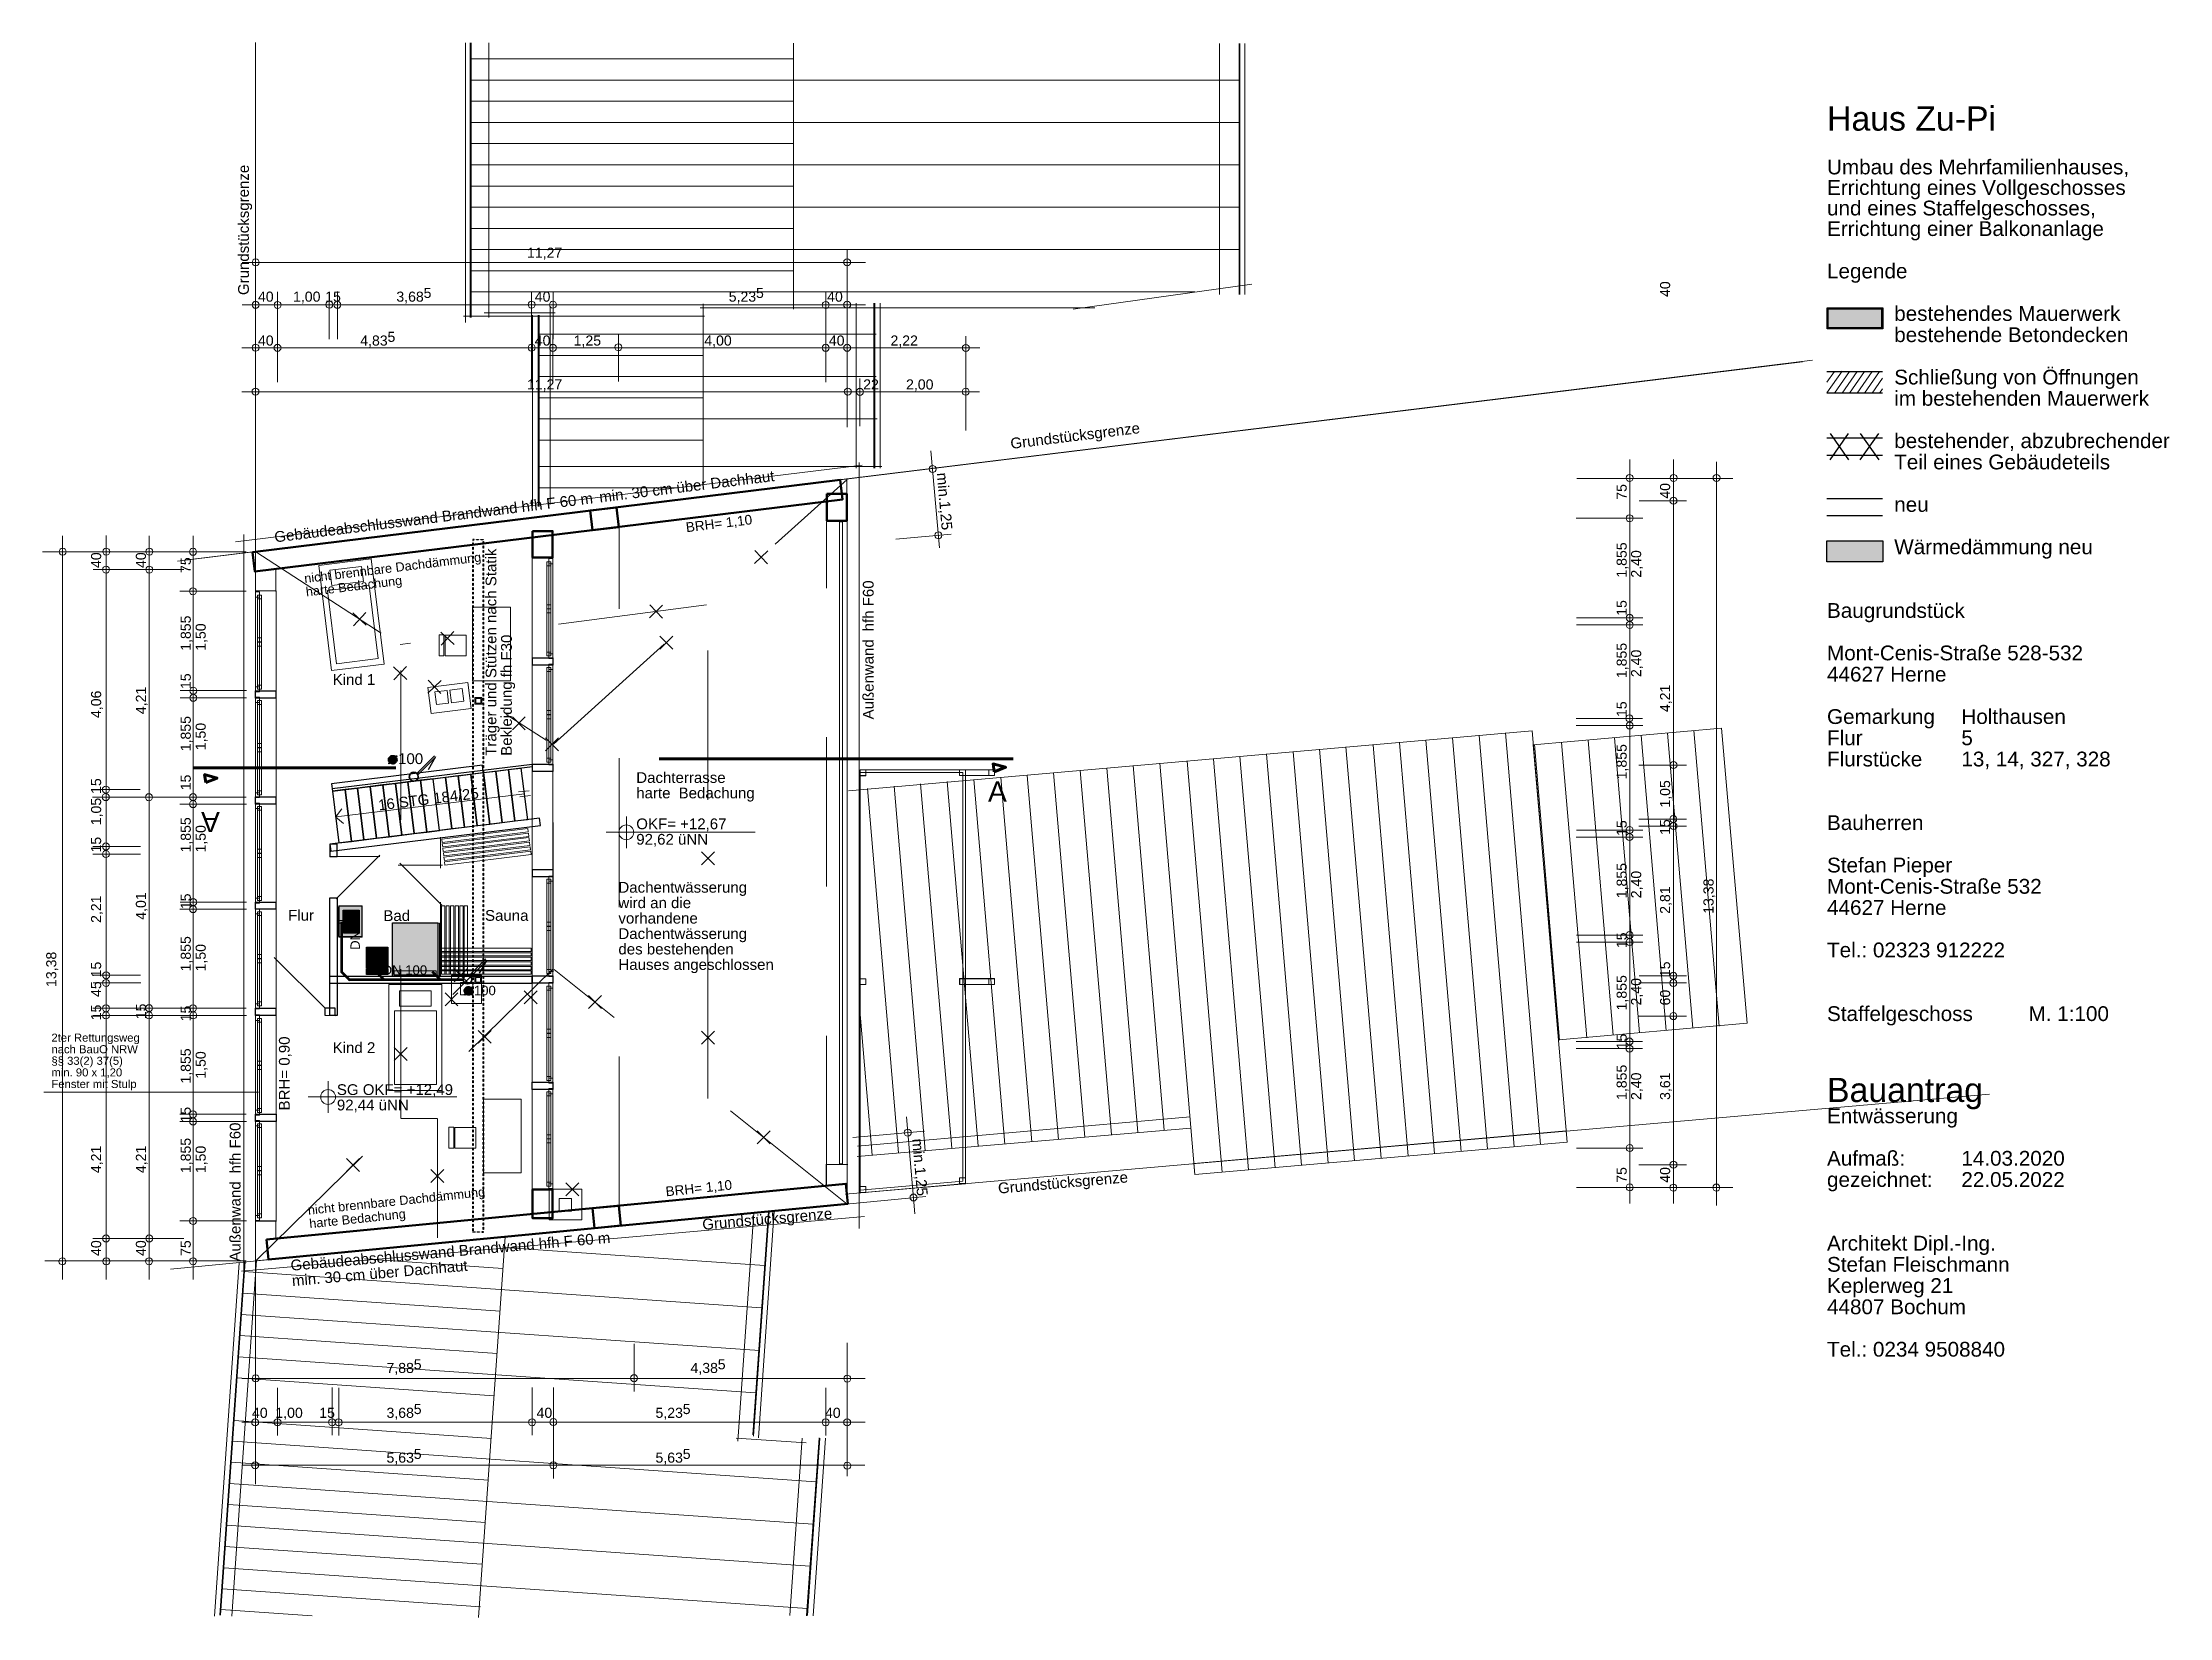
# Model space of a CAD drawing. Header units: millimetres. Extents: x 1501 to 41669, y -38 to 29710.
import ezdxf

# ---------------------------------------------------------------- set-up
doc = ezdxf.new("R2010")
doc.units = ezdxf.units.MM
doc.header["$LTSCALE"] = 50
for name, pattern in [('PDF_56-4_56-4_0-0_0-0', [112.8, 56.4, -56.4, 0, 0]), ('PDF_564-4_176-4_70-6_176-4', [987.8, 564.4, -176.4, 70.6, -176.4]), ('PDF_91-7_91-7_0-0_0-0', [183.4, 91.7, -91.7, 0, 0])]:
    doc.linetypes.add(name, pattern=pattern)
for name, color, linetype in [('00_Wand_Bestand', 7, 'Continuous'), ('03_Sanitaer', 5, 'Continuous'), ('05_Linien_stark', 7, 'Continuous'), ('06_Linien_fein', 3, 'Continuous'), ('07_Bemassung', 6, 'Continuous'), ('08_Schnittlinie', 1, 'Continuous'), ('10_Text', 7, 'Continuous'), ('12_Plankopf', 140, 'Continuous')]:
    doc.layers.add(name, color=color, linetype=linetype)
doc.styles.add('PLAN', font='arial.ttf')

msp = doc.modelspace()

# ---------------------------------------------------------------- texts
at = {"layer": '07_Bemassung', "style": 'PLAN'}
for s, height, p in [('11,27', 190.5, (10650, 25644)), ('40', 190.5, (5570, 24815)), ('1,00', 190.5, (6232, 24815)), ('15', 190.5, (6840, 24815)), ('3,68', 190.5, (8183, 24815)), ('5', 190, (8698, 24885)), ('40', 190.5, (10797, 24815)), ('5,23', 190.5, (14460, 24815)), ('5', 190, (14975, 24885)), ('40', 190.5, (16318, 24815)), ('40', 190.5, (5570, 23986)), ('4,83', 190.5, (7501, 23986)), ('5', 190, (8016, 24056)), ('40', 190.5, (10797, 23986)), ('1,25', 190.5, (11532, 23986)), ('4,00', 190.5, (13999, 23986)), ('40', 190.5, (16351, 23986)), ('2,22', 190.5, (17515, 23986)), ('11,27', 190.5, (10650, 23157)), ('22', 190.5, (17000, 23157)), ('2,00', 190.5, (17809, 23157)), ('100', 203.2, (8216, 16082)), ('100', 177.8, (9647, 11716)), ('5', 190, (8512, 4650)), ('5', 190, (14253, 4650)), ('7,88', 190.5, (7997, 4580)), ('4,38', 190.5, (13738, 4580)), ('40', 190.5, (5457, 3733)), ('1,00', 190.5, (5898, 3733)), ('15', 190.5, (6727, 3733)), ('3,68', 190.5, (7997, 3733)), ('5', 190, (8512, 3804)), ('40', 190.5, (10831, 3733)), ('5,23', 190.5, (13077, 3733)), ('5', 190, (13592, 3804)), ('40', 190.5, (16278, 3733)), ('5,63', 190.5, (7997, 2886)), ('5', 190, (8512, 2957)), ('5,63', 190.5, (13077, 2886)), ('5', 190, (13592, 2957))]:
    msp.add_text(s, height=height, dxfattribs=at).set_placement(p)
for s, p in [('75', (31419, 21074)), ('40', (32239, 21094)), ('1,855', (31419, 19603)), ('2,40', (31692, 19603)), ('40', (2608, 19785)), ('40', (3454, 19785)), ('75', (4301, 19691)), ('15', (31419, 18882)), ('1,855', (4301, 18221)), ('1,50', (4583, 18221)), ('1,855', (31419, 17705)), ('2,40', (31692, 17725)), ('15', (4301, 17499)), ('4,06', (2608, 16951)), ('4,21', (3454, 17024)), ('4,21', (32239, 17063)), ('1,855', (4301, 16323)), ('15', (31419, 16970)), ('1,50', (4583, 16342)), ('1,855', (31419, 15793)), ('15', (4301, 15587)), ('1,05', (32239, 15259)), ('1,855', (4301, 14411)), ('1,50', (4583, 14411)), ('15', (31419, 14724)), ('15', (32239, 14744)), ('15', (2608, 14411)), ('1,855', (31419, 13547)), ('2,40', (31692, 13547)), ('2,81', (32239, 13253)), ('13,38', (33059, 13253)), ('2,21', (2608, 13081)), ('4,01', (3454, 13141)), ('15', (4301, 13341)), ('15', (31419, 12605)), ('13,38', (1761, 11871)), ('1,855', (4301, 12165)), ('1,50', (4583, 12165)), ('1,855', (31419, 11429)), ('15', (32239, 12057)), ('2,40', (31692, 11522)), ('60', (32239, 11522)), ('15', (2608, 11242)), ('15', (3454, 11262)), ('15', (4301, 11223)), ('15', (31419, 10693)), ('1,855', (4301, 10046)), ('1,50', (4583, 10139)), ('1,855', (31419, 9737)), ('2,40', (31692, 9737)), ('3,61', (32239, 9737)), ('15', (4301, 9311)), ('4,21', (2608, 8355)), ('4,21', (3454, 8355)), ('1,855', (4301, 8355)), ('1,50', (4583, 8355)), ('75', (31419, 8173)), ('40', (32239, 8173)), ('40', (2608, 6791)), ('40', (3454, 6791)), ('75', (4301, 6791))]:
    msp.add_text(s, height=190.5, rotation=90, dxfattribs=at).set_placement(p)
at = {"layer": '10_Text', "style": 'PLAN'}
for s, height, rotation, p in [('Grundstücksgrenze', 203.2, 90, (5398, 24940)), ('40', 190.5, 90, (32239, 24904)), ('Grundstücksgrenze', 203.2, 7, (19793, 22034)), ('min. 30 cm über Dachhaut', 203.2, 7, (12028, 21022)), ('min.1,25', 203.2, 275, (18389, 21578)), ('Gebäudeabschlusswand Brandwand hfh F 60 m', 203.2, 7, (5892, 20268)), ('BRH= 1,10', 183.3, 7, (13662, 20460)), ('Träger und Stützen nach Statik', 203.2, 90, (10072, 16238)), ('nicht brennbare Dachdämmung', 171.92, 7, (6454, 19500)), ('harte Bedachung', 171.92, 7, (6485, 19247)), ('hfh F60', 203.2, 90, (17197, 18588)), ('Bekleidung fh F30', 203.2, 90, (10364, 16238)), ('Außenwand', 203.2, 90, (17197, 16925)), ('1,05 15', 190.5, 90, (2608, 14926)), ('16 STG 184/25', 201.58, 7, (7853, 15204)), ('A', 381, 180, (4850, 15177)), ('DN 50', 177.8, 90, (7494, 12572)), ('45 15', 190.5, 90, (2608, 11683)), ('BRH= 0,90', 203.2, 90, (6169, 9540)), ('hfh F60', 203.2, 90, (5240, 8348)), ('min.1,25', 203.2, 275, (17924, 9000)), ('Außenwand', 203.2, 90, (5240, 6685)), ('nicht brennbare Dachdämmung', 171.92, 6, (6521, 7569)), ('BRH= 1,10', 183.3, 6, (13278, 7916)), ('Grundstücksgrenze', 203.2, 5, (19555, 7967)), ('harte Bedachung', 171.92, 6, (6548, 7315)), ('Grundstücksgrenze', 203.2, 5, (13970, 7283)), ('Gebäudeabschlusswand Brandwand hfh F 60 m', 203.2, 5, (6195, 6511)), ('min. 30 cm über Dachhaut', 203.2, 5, (6220, 6221))]:
    msp.add_text(s, height=height, rotation=rotation, dxfattribs=at).set_placement(p)
for s, height, p in [('Kind 1', 203.2, (6981, 17577)), ('Dachterrasse', 203.2, (12714, 15725)), ('A', 381, (19357, 15372)), ('harte', 203.2, (12714, 15434)), ('Bedachung', 203.2, (13514, 15434)), ('OKF= +12,67', 203.2, (12714, 14851)), ('92,62 üNN', 203.2, (12714, 14559)), ('Dachentwässerung', 203.2, (12377, 13652)), ('Flur', 203.2, (6139, 13123)), ('Bad', 203.2, (7938, 13117)), ('Sauna', 203.2, (9858, 13121)), ('wird an die', 203.2, (12377, 13360)), ('vorhandene', 203.2, (12377, 13069)), ('Dachentwässerung', 203.2, (12377, 12777)), ('des bestehenden', 203.2, (12377, 12486)), ('DN 100', 177.8, (7923, 12102)), ('Hauses angeschlossen', 203.2, (12377, 12194)), ('2ter Rettungsweg', 152.4, (1669, 10838)), ('§§ 33(2) 37(5)', 152.4, (1669, 10401)), ('nach BauO NRW', 152.4, (1669, 10619)), ('Kind 2', 203.2, (6981, 10624)), ('min. 90 x 1,20', 152.4, (1669, 10182)), ('Fenster mit Stulp', 152.4, (1669, 9963)), ('SG OKF= +12,49', 203.2, (7060, 9831)), ('92,44 üNN', 203.2, (7060, 9540))]:
    msp.add_text(s, height=height, dxfattribs=at).set_placement(p)
at = {"layer": '12_Plankopf', "style": 'PLAN'}
for s, height, p in [('Haus Zu-Pi', 457, (35202, 28046)), ('Umbau des Mehrfamilienhauses,', 279.4, (35202, 27220)), ('Errichtung eines Vollgeschosses', 279.4, (35202, 26832)), ('und eines Staffelgeschosses,', 279.4, (35202, 26444)), ('Errichtung einer Balkonanlage', 279.4, (35202, 26056)), ('Legende', 279.3, (35202, 25255)), ('bestehendes Mauerwerk', 279.26, (36471, 24453)), ('bestehende Betondecken', 279.26, (36471, 24052)), ('Schließung von Öffnungen', 279.26, (36471, 23251)), ('im bestehenden Mauerwerk', 279.26, (36471, 22850)), ('bestehender, abzubrechender', 279.26, (36471, 22049)), ('Teil eines Gebäudeteils', 279.26, (36471, 21648)), ('neu', 279.3, (36471, 20846)), ('Wärmedämmung neu', 279.26, (36471, 20045)), ('Baugrundstück', 279.26, (35202, 18843)), ('Mont-Cenis-Straße 528-532', 279.26, (35202, 18041)), ('44627 Herne', 279.26, (35202, 17640)), ('Gemarkung', 279.3, (35202, 16839)), ('Holthausen', 279.3, (37739, 16839)), ('Flur', 279.3, (35202, 16438)), ('5', 279, (37739, 16438)), ('Flurstücke', 279.3, (35202, 16037)), ('13, 14, 327, 328', 279.26, (37739, 16037)), ('Bauherren', 279.3, (35202, 14835)), ('Stefan Pieper', 279.26, (35202, 14034)), ('Mont-Cenis-Straße 532', 279.26, (35202, 13633)), ('44627 Herne', 279.26, (35202, 13232)), ('Tel.: 02323 912222', 279.26, (35202, 12431)), ('Staffelgeschoss', 279.26, (35202, 11228)), ('M. 1:100', 279.3, (39008, 11228)), ('Bauantrag', 457, (35202, 9698)), ('Entwässerung', 279.26, (35202, 9298)), ('Aufmaß:', 279.3, (35202, 8496)), ('14.03.2020', 279.3, (37739, 8496)), ('gezeichnet:', 279.26, (35202, 8095)), ('22.05.2022', 279.3, (37739, 8095)), ('Architekt Dipl.-Ing.', 279.26, (35202, 6893)), ('Stefan Fleischmann', 279.26, (35202, 6492)), ('Keplerweg 21', 279.26, (35202, 6092)), ('44807 Bochum', 279.26, (35202, 5691)), ('Tel.: 0234 9508840', 279.26, (35202, 4889))]:
    msp.add_text(s, height=height, dxfattribs=at).set_placement(p)

# ---------------------------------------------------------------- hatches: boundary and pattern name
at = {"layer": '00_Wand_Bestand'}
for points in [[(8194, 16233), (8177, 16215), (8186, 16202), (8192, 16190), (8195, 16177), (8196, 16162), (8196, 16152), (8194, 16143), (8191, 16134), (8187, 16125), (8181, 16117), (8175, 16109), (8169, 16102), (8162, 16097), (8155, 16092), (8148, 16089), (8140, 16086), (8132, 16084), (8123, 16082), (8115, 16082), (8101, 16083), (8089, 16086), (8076, 16092), (8062, 16101), (8045, 16084), (8035, 16094), (8052, 16111), (8043, 16125), (8037, 16138), (8034, 16150), (8033, 16164), (8034, 16173), (8035, 16182), (8037, 16191), (8041, 16199), (8045, 16207), (8051, 16214), (8057, 16221), (8064, 16228), (8072, 16233), (8079, 16237), (8087, 16241), (8096, 16243), (8105, 16245), (8114, 16245), (8128, 16244), (8141, 16241), (8153, 16235), (8167, 16226), (8184, 16243)], [(8157, 16216), (8145, 16223), (8134, 16228), (8125, 16230), (8114, 16231), (8106, 16231), (8099, 16229), (8092, 16227), (8085, 16224), (8079, 16221), (8073, 16216), (8067, 16211), (8061, 16204), (8056, 16197), (8052, 16189), (8049, 16181), (8048, 16173), (8047, 16164), (8048, 16152), (8050, 16142), (8055, 16132), (8062, 16121)], [(8167, 16206), (8072, 16111), (8081, 16106), (8089, 16101), (8098, 16098), (8106, 16097), (8115, 16096), (8124, 16097), (8132, 16098), (8140, 16101), (8148, 16105), (8155, 16110), (8162, 16116), (8167, 16122), (8172, 16128), (8176, 16134), (8178, 16141), (8180, 16148), (8182, 16155), (8182, 16163), (8181, 16174), (8179, 16184), (8174, 16194)], [(9625, 11867), (9608, 11849), (9617, 11836), (9623, 11824), (9626, 11811), (9627, 11796), (9627, 11786), (9625, 11777), (9622, 11768), (9618, 11759), (9612, 11751), (9606, 11743), (9600, 11736), (9593, 11731), (9586, 11726), (9579, 11723), (9571, 11720), (9563, 11718), (9554, 11716), (9546, 11716), (9532, 11717), (9520, 11720), (9507, 11726), (9493, 11735), (9476, 11718), (9466, 11728), (9483, 11745), (9474, 11759), (9468, 11772), (9465, 11784), (9464, 11798), (9465, 11807), (9466, 11816), (9468, 11825), (9472, 11833), (9476, 11841), (9482, 11848), (9488, 11855), (9495, 11862), (9503, 11867), (9510, 11871), (9518, 11875), (9527, 11877), (9536, 11879), (9545, 11879), (9559, 11878), (9572, 11875), (9584, 11869), (9598, 11860), (9615, 11877)], [(9588, 11850), (9576, 11857), (9565, 11862), (9556, 11864), (9545, 11865), (9537, 11865), (9530, 11863), (9523, 11861), (9516, 11859), (9510, 11855), (9504, 11850), (9498, 11845), (9492, 11838), (9487, 11831), (9483, 11823), (9480, 11815), (9479, 11807), (9478, 11798), (9479, 11786), (9481, 11777), (9486, 11766), (9493, 11755)], [(9598, 11840), (9503, 11745), (9512, 11740), (9520, 11735), (9529, 11732), (9537, 11731), (9546, 11730), (9555, 11731), (9563, 11732), (9571, 11735), (9579, 11739), (9586, 11744), (9593, 11750), (9598, 11756), (9603, 11762), (9607, 11768), (9609, 11775), (9611, 11782), (9613, 11789), (9613, 11797), (9612, 11808), (9610, 11818), (9605, 11828)]]:
    msp.add_hatch(color=7, dxfattribs=at).paths.add_polyline_path(points)
at = {"layer": '03_Sanitaer'}
for points in [[(7103, 13403), (7533, 13403), (7533, 12818), (7103, 12818)], [(7103, 13403), (7533, 13403), (7533, 12818), (7103, 12818)], [(7181, 13320), (7479, 13320), (7479, 12895), (7181, 12895)], [(7181, 13320), (7479, 13320), (7479, 12895), (7181, 12895)], [(8108, 13080), (8968, 13080), (8968, 12073), (8108, 12073)], [(7622, 12621), (8022, 12621), (8022, 12221), (7622, 12221)], [(7622, 12206), (8022, 12206), (8022, 12105), (7622, 12105)]]:
    msp.add_hatch(color=7, dxfattribs=at).paths.add_polyline_path(points)
at = {"layer": '12_Plankopf'}
for points in [[(35203, 24700), (36256, 24700), (36256, 24300), (35203, 24300)], [(35196, 20300), (36259, 20300), (36259, 19900), (35196, 19900)]]:
    msp.add_hatch(color=7, dxfattribs=at).paths.add_polyline_path(points)

# ---------------------------------------------------------------- linework, layer by layer
at = {"layer": '00_Wand_Bestand'}
for points in [[(8194, 16233), (8177, 16215), (8186, 16202), (8192, 16190), (8195, 16177), (8196, 16162), (8196, 16152), (8194, 16143), (8191, 16134), (8187, 16125), (8181, 16117), (8175, 16109), (8169, 16102), (8162, 16097), (8155, 16092), (8148, 16089), (8140, 16086), (8132, 16084), (8123, 16082), (8115, 16082), (8101, 16083), (8089, 16086), (8076, 16092), (8062, 16101), (8045, 16084), (8035, 16094), (8052, 16111), (8043, 16125), (8037, 16138), (8034, 16150), (8033, 16164), (8034, 16173), (8035, 16182), (8037, 16191), (8041, 16199), (8045, 16207), (8051, 16214), (8057, 16221), (8064, 16228), (8072, 16233), (8079, 16237), (8087, 16241), (8096, 16243), (8105, 16245), (8114, 16245), (8128, 16244), (8141, 16241), (8153, 16235), (8167, 16226), (8184, 16243)], [(8157, 16216), (8145, 16223), (8134, 16228), (8125, 16230), (8114, 16231), (8106, 16231), (8099, 16229), (8092, 16227), (8085, 16224), (8079, 16221), (8073, 16216), (8067, 16211), (8061, 16204), (8056, 16197), (8052, 16189), (8049, 16181), (8048, 16173), (8047, 16164), (8048, 16152), (8050, 16142), (8055, 16132), (8062, 16121)], [(8167, 16206), (8072, 16111), (8081, 16106), (8089, 16101), (8098, 16098), (8106, 16097), (8115, 16096), (8124, 16097), (8132, 16098), (8140, 16101), (8148, 16105), (8155, 16110), (8162, 16116), (8167, 16122), (8172, 16128), (8176, 16134), (8178, 16141), (8180, 16148), (8182, 16155), (8182, 16163), (8181, 16174), (8179, 16184), (8174, 16194)], [(9625, 11867), (9608, 11849), (9617, 11836), (9623, 11824), (9626, 11811), (9627, 11796), (9627, 11786), (9625, 11777), (9622, 11768), (9618, 11759), (9612, 11751), (9606, 11743), (9600, 11736), (9593, 11731), (9586, 11726), (9579, 11723), (9571, 11720), (9563, 11718), (9554, 11716), (9546, 11716), (9532, 11717), (9520, 11720), (9507, 11726), (9493, 11735), (9476, 11718), (9466, 11728), (9483, 11745), (9474, 11759), (9468, 11772), (9465, 11784), (9464, 11798), (9465, 11807), (9466, 11816), (9468, 11825), (9472, 11833), (9476, 11841), (9482, 11848), (9488, 11855), (9495, 11862), (9503, 11867), (9510, 11871), (9518, 11875), (9527, 11877), (9536, 11879), (9545, 11879), (9559, 11878), (9572, 11875), (9584, 11869), (9598, 11860), (9615, 11877)], [(9588, 11850), (9576, 11857), (9565, 11862), (9556, 11864), (9545, 11865), (9537, 11865), (9530, 11863), (9523, 11861), (9516, 11859), (9510, 11855), (9504, 11850), (9498, 11845), (9492, 11838), (9487, 11831), (9483, 11823), (9480, 11815), (9479, 11807), (9478, 11798), (9479, 11786), (9481, 11777), (9486, 11766), (9493, 11755)], [(9598, 11840), (9503, 11745), (9512, 11740), (9520, 11735), (9529, 11732), (9537, 11731), (9546, 11730), (9555, 11731), (9563, 11732), (9571, 11735), (9579, 11739), (9586, 11744), (9593, 11750), (9598, 11756), (9603, 11762), (9607, 11768), (9609, 11775), (9611, 11782), (9613, 11789), (9613, 11797), (9612, 11808), (9610, 11818), (9605, 11828)]]:
    msp.add_lwpolyline(points, close=True, dxfattribs=at)
at = {"layer": '03_Sanitaer'}
for points in [[(7103, 13403), (7533, 13403), (7533, 12818), (7103, 12818)], [(7103, 13403), (7533, 13403), (7533, 12818), (7103, 12818)], [(7181, 13320), (7479, 13320), (7479, 12895), (7181, 12895)], [(7181, 13320), (7479, 13320), (7479, 12895), (7181, 12895)], [(8108, 13080), (8968, 13080), (8968, 12073), (8108, 12073)], [(7622, 12621), (8022, 12621), (8022, 12221), (7622, 12221)], [(7622, 12206), (8022, 12206), (8022, 12105), (7622, 12105)]]:
    msp.add_lwpolyline(points, close=True, dxfattribs=at)
at = {"layer": '05_Linien_stark', "lineweight": 15}
for p, q in [((5940, 25003), (5940, 24103)), ((6917, 25004), (6917, 24105)), ((6917, 25004), (6917, 24105)), ((7071, 25006), (7071, 24107)), ((10738, 25007), (10738, 24107)), ((10738, 25007), (10738, 24107)), ((11142, 25008), (11142, 24109)), ((16293, 25002), (16293, 24103)), ((5940, 24192), (5940, 23293)), ((10738, 24191), (10738, 23291)), ((10738, 24191), (10738, 23291)), ((11141, 24193), (11141, 23293)), ((12378, 24204), (12378, 23305)), ((16292, 24194), (16292, 23294)), ((4239, 19941), (34927, 23709)), ((4052, 19913), (34741, 23681)), ((16938, 23362), (16938, 22463)), ((32551, 21054), (31652, 21054)), ((31723, 20725), (30464, 20725)), ((18663, 20423), (17617, 20331)), ((2455, 19754), (3355, 19754)), ((2455, 19754), (3355, 19754)), ((2455, 19754), (3355, 19754)), ((2455, 19754), (3355, 19754)), ((3270, 19755), (4170, 19755)), ((3270, 19755), (4170, 19755)), ((3270, 19755), (4170, 19755)), ((3270, 19755), (4170, 19755)), ((4094, 19347), (5346, 19347)), ((31722, 18844), (30468, 18844)), ((31724, 18709), (30470, 18709)), ((4099, 17468), (5353, 17468)), ((4099, 17334), (5353, 17334)), ((31718, 16944), (30464, 16944)), ((31721, 16810), (30467, 16810)), ((32551, 16062), (31651, 16062)), ((2446, 15457), (3345, 15457)), ((2448, 15599), (3347, 15599)), ((2451, 15454), (3350, 15454)), ((2451, 15454), (3350, 15454)), ((3260, 15456), (4159, 15456)), ((4095, 15457), (5349, 15457)), ((4096, 15325), (5350, 15325)), ((10693, 15579), (10491, 15554)), ((10715, 15485), (10514, 15461)), ((7036, 15080), (7154, 15234)), ((7036, 15083), (7188, 14962)), ((12527, 15093), (12527, 14493)), ((32547, 14910), (31648, 14910)), ((32547, 14910), (31648, 14910)), ((32550, 15043), (31650, 15043)), ((2449, 14525), (3349, 14525)), ((12147, 14793), (14958, 14793)), ((31721, 14702), (30466, 14702)), ((31723, 14835), (30469, 14835)), ((2453, 14380), (3352, 14380)), ((2453, 14380), (3352, 14380)), ((4096, 13341), (5350, 13341)), ((4098, 13473), (5353, 13473)), ((31723, 12851), (30469, 12851)), ((31724, 12719), (30470, 12719)), ((2453, 12092), (3353, 12092)), ((2457, 11947), (3356, 11947)), ((2457, 11947), (3356, 11947)), ((2450, 11469), (3350, 11469)), ((2453, 11335), (3353, 11335)), ((2453, 11335), (3353, 11335)), ((3262, 11469), (4161, 11469)), ((3265, 11335), (4164, 11335)), ((4095, 11470), (5349, 11470)), ((4098, 11335), (5352, 11335)), ((31720, 10842), (30466, 10842)), ((31720, 10708), (30466, 10708)), ((6896, 10094), (6896, 9494)), ((1524, 9885), (5579, 9885)), ((6516, 9794), (9327, 9794)), ((16665, 7958), (38270, 9849)), ((4095, 9466), (5349, 9466)), ((4097, 9332), (5351, 9332)), ((18155, 9147), (16802, 9029)), ((31725, 8829), (30473, 8829)), ((32547, 8515), (31648, 8515)), ((32547, 8515), (31648, 8515)), ((32547, 8515), (31648, 8515)), ((32547, 8515), (31648, 8515)), ((3920, 6541), (18185, 7914)), ((4096, 7451), (5355, 7451)), ((2453, 7121), (3352, 7121)), ((3268, 7121), (4167, 7121)), ((12673, 4232), (12673, 5131)), ((5940, 3400), (5940, 4300)), ((6969, 3404), (6969, 4303)), ((6969, 3404), (6969, 4303)), ((7094, 3398), (7094, 4298)), ((10746, 3405), (10746, 4304)), ((10746, 3405), (10746, 4304)), ((11149, 3403), (11149, 4303)), ((16292, 3399), (16292, 4298)), ((11149, 2587), (11149, 3486))]:
    msp.add_line(p, q, dxfattribs=at)
at = {"layer": '05_Linien_stark', "lineweight": 20}
for p, q in [((16689, 21474), (16689, 20726)), ((5907, 19776), (5907, 19341)), ((5517, 19351), (5916, 19351)), ((16291, 8516), (16707, 8516)), ((16300, 8110), (16300, 8525)), ((16699, 7773), (16699, 8524)), ((5517, 7449), (5918, 7449)), ((5908, 7455), (5908, 7106)), ((5524, 6700), (6039, 6750))]:
    msp.add_line(p, q, dxfattribs=at)
at = {"layer": '05_Linien_stark', "lineweight": 25}
for p, q in [((8597, 15883), (8925, 16212)), ((8788, 15979), (8928, 16222))]:
    msp.add_line(p, q, dxfattribs=at)
at = {"layer": '05_Linien_stark', "lineweight": 53}
for p, q in [((7151, 12144), (7151, 13104)), ((7144, 12163), (7305, 12002)), ((7787, 12171), (7948, 12011)), ((8859, 12165), (9019, 12005)), ((7282, 12014), (9448, 12014))]:
    msp.add_line(p, q, dxfattribs=at)
at = {"layer": '05_Linien_stark', "lineweight": 50}
for points in [[(5465, 20086), (5511, 19716), (16611, 21079), (16566, 21449)], [(12384, 20559), (12338, 20930), (11841, 20869), (11887, 20498)], [(16313, 21187), (16690, 21187), (16690, 20677), (16313, 20677)], [(10757, 20481), (11134, 20481), (11134, 19981), (10757, 19981)], [(5730, 7099), (5766, 6724), (16709, 7778), (16673, 8153)], [(10756, 8044), (11133, 8044), (11133, 7502), (10756, 7502)], [(12422, 7366), (12386, 7740), (11887, 7692), (11923, 7318)]]:
    msp.add_lwpolyline(points, close=True, dxfattribs=at)
at = {"layer": '05_Linien_stark', "lineweight": 15}
for points in [[(16552, 20659), (16608, 20659), (16608, 8532), (16552, 8532)], [(8778, 17529), (8838, 17036), (9595, 17129), (9535, 17622)], [(8909, 17445), (8939, 17205), (9169, 17233), (9140, 17473)], [(9196, 17479), (9225, 17239), (9456, 17267), (9427, 17507)], [(30138, 10874), (29651, 16447), (33209, 16758), (33696, 11185)], [(9035, 13402), (9097, 13402), (9097, 12113), (9035, 12113)], [(9121, 13402), (9183, 13402), (9183, 12113), (9121, 12113)], [(9207, 13402), (9269, 13402), (9269, 12113), (9207, 12113)], [(9294, 13402), (9355, 13402), (9355, 12113), (9294, 12113)], [(9380, 13402), (9442, 13402), (9442, 12113), (9380, 12113)], [(9466, 13402), (9528, 13402), (9528, 12113), (9466, 12113)], [(11070, 8050), (11685, 8050), (11685, 7473), (11070, 7473)], [(11259, 7876), (11491, 7876), (11491, 7634), (11259, 7634)]]:
    msp.add_lwpolyline(points, close=True, dxfattribs=at)
at = {"layer": '05_Linien_stark', "lineweight": 20}
for points in [[(10751, 19976), (11140, 19976), (11140, 8051), (10751, 8051)], [(11026, 19903), (11101, 19903), (11101, 19015), (11026, 19015)], [(11026, 19829), (11101, 19829), (11101, 19092), (11026, 19092)], [(11065, 19965), (11140, 19965), (11140, 18165), (11065, 18165)], [(11065, 19865), (11140, 19865), (11140, 18073), (11065, 18073)], [(5521, 19335), (5596, 19335), (5596, 17540), (5521, 17540)], [(5522, 19356), (5914, 19356), (5914, 7453), (5522, 7453)], [(5521, 19235), (5596, 19235), (5596, 17448), (5521, 17448)], [(5561, 19274), (5636, 19274), (5636, 18388), (5561, 18388)], [(5561, 19200), (5636, 19200), (5636, 18464), (5561, 18464)], [(11026, 19012), (11101, 19012), (11101, 18123), (11026, 18123)], [(11026, 18936), (11101, 18936), (11101, 18197), (11026, 18197)], [(5561, 18385), (5636, 18385), (5636, 17498), (5561, 17498)], [(5561, 18309), (5636, 18309), (5636, 17572), (5561, 17572)], [(11026, 17906), (11101, 17906), (11101, 17015), (11026, 17015)], [(11026, 17832), (11101, 17832), (11101, 17092), (11026, 17092)], [(11065, 17968), (11140, 17968), (11140, 16161), (11065, 16161)], [(11065, 17868), (11140, 17868), (11140, 16069), (11065, 16069)], [(5521, 17344), (5596, 17344), (5596, 15541), (5521, 15541)], [(5561, 17282), (5636, 17282), (5636, 16393), (5561, 16393)], [(5521, 17243), (5596, 17243), (5596, 15449), (5521, 15449)], [(5561, 17208), (5636, 17208), (5636, 16469), (5561, 16469)], [(11026, 17012), (11101, 17012), (11101, 16119), (11026, 16119)], [(11026, 16936), (11101, 16936), (11101, 16194), (11026, 16194)], [(5561, 16390), (5636, 16390), (5636, 15500), (5561, 15500)], [(5561, 16314), (5636, 16314), (5636, 15574), (5561, 15574)], [(16940, 15973), (16940, 7982), (18929, 8154), (18929, 15973)], [(16940, 15972), (16940, 7985), (18930, 8157), (18930, 15972)], [(16940, 15924), (16940, 8035), (18879, 8205), (18879, 15924)], [(16940, 15923), (16940, 8034), (18880, 8204), (18880, 15923)], [(18820, 15973), (19478, 15973), (19478, 15864), (18820, 15864)], [(18821, 15972), (19479, 15972), (19479, 15863), (18821, 15863)], [(5521, 15344), (5596, 15344), (5596, 13548), (5521, 13548)], [(5561, 15282), (5636, 15282), (5636, 14396), (5561, 14396)], [(5521, 15244), (5596, 15244), (5596, 13456), (5521, 13456)], [(5561, 15208), (5636, 15208), (5636, 14472), (5561, 14472)], [(5561, 14393), (5636, 14393), (5636, 13506), (5561, 13506)], [(5561, 14317), (5636, 14317), (5636, 13580), (5561, 13580)], [(11026, 13906), (11101, 13906), (11101, 13018), (11026, 13018)], [(11026, 13832), (11101, 13832), (11101, 13095), (11026, 13095)], [(11065, 13964), (11140, 13964), (11140, 12165), (11065, 12165)], [(11065, 13868), (11140, 13868), (11140, 12070), (11065, 12070)], [(5521, 13350), (5596, 13350), (5596, 11556), (5521, 11556)], [(5561, 13293), (5636, 13293), (5636, 12406), (5561, 12406)], [(5521, 13254), (5596, 13254), (5596, 11461), (5521, 11461)], [(5561, 13219), (5636, 13219), (5636, 12483), (5561, 12483)], [(11026, 13015), (11101, 13015), (11101, 12126), (11026, 12126)], [(11026, 12939), (11101, 12939), (11101, 12200), (11026, 12200)], [(5561, 12403), (5636, 12403), (5636, 11517), (5561, 11517)], [(5561, 12328), (5636, 12328), (5636, 11591), (5561, 11591)], [(11026, 11887), (11101, 11887), (11101, 10998), (11026, 10998)], [(11026, 11813), (11101, 11813), (11101, 11075), (11026, 11075)], [(11065, 11953), (11140, 11953), (11140, 10146), (11065, 10146)], [(11065, 11848), (11140, 11848), (11140, 10053), (11065, 10053)], [(18820, 12029), (19481, 12029), (19481, 11920), (18820, 11920)], [(18821, 12028), (19481, 12028), (19481, 11919), (18821, 11919)], [(5521, 11344), (5596, 11344), (5596, 9542), (5521, 9542)], [(5561, 11278), (5636, 11278), (5636, 10392), (5561, 10392)], [(5521, 11240), (5596, 11240), (5596, 9450), (5521, 9450)], [(5561, 11204), (5636, 11204), (5636, 10469), (5561, 10469)], [(11026, 10995), (11101, 10995), (11101, 10106), (11026, 10106)], [(11026, 10920), (11101, 10920), (11101, 10180), (11026, 10180)], [(5561, 10389), (5636, 10389), (5636, 9503), (5561, 9503)], [(5561, 10314), (5636, 10314), (5636, 9577), (5561, 9577)], [(11026, 9892), (11101, 9892), (11101, 9004), (11026, 9004)], [(11026, 9818), (11101, 9818), (11101, 9081), (11026, 9081)], [(11065, 9954), (11140, 9954), (11140, 8154), (11065, 8154)], [(11065, 9854), (11140, 9854), (11140, 8062), (11065, 8062)], [(5521, 9351), (5596, 9351), (5596, 7555), (5521, 7555)], [(5521, 9251), (5596, 9251), (5596, 7463), (5521, 7463)], [(5561, 9289), (5636, 9289), (5636, 8403), (5561, 8403)], [(5561, 9215), (5636, 9215), (5636, 8480), (5561, 8480)], [(11026, 9001), (11101, 9001), (11101, 8112), (11026, 8112)], [(11026, 8925), (11101, 8925), (11101, 8186), (11026, 8186)], [(5561, 8400), (5636, 8400), (5636, 7513), (5561, 7513)], [(5561, 8325), (5636, 8325), (5636, 7587), (5561, 7587)]]:
    msp.add_lwpolyline(points, close=True, dxfattribs=at)
at = {"layer": '05_Linien_stark', "lineweight": 25}
for points in [[(10752, 18090), (11140, 18090), (11140, 17952), (10752, 17952)], [(5522, 17466), (5910, 17466), (5910, 17328), (5522, 17328)], [(10752, 16080), (11139, 16080), (11139, 15942), (10752, 15942)], [(8047, 14709), (7927, 15687), (7689, 15658), (7810, 14680)], [(8284, 14738), (8164, 15716), (7927, 15687), (8047, 14709)], [(8521, 14768), (8401, 15746), (8164, 15717), (8284, 14739)], [(8759, 14798), (8639, 15776), (8401, 15747), (8522, 14769)], [(8996, 14827), (8876, 15805), (8639, 15776), (8759, 14798)], [(8996, 14827), (8876, 15805), (9113, 15835), (9233, 14857)], [(9234, 14856), (9114, 15834), (9351, 15863), (9471, 14885)], [(9946, 14942), (9826, 15920), (10063, 15949), (10183, 14971)], [(10183, 14971), (10063, 15949), (10301, 15978), (10421, 15000)], [(10420, 15000), (10300, 15978), (10537, 16007), (10657, 15029)], [(5523, 15460), (5910, 15460), (5910, 15323), (5523, 15323)], [(7335, 14622), (7215, 15600), (6978, 15571), (7098, 14593)], [(7572, 14651), (7452, 15629), (7215, 15600), (7335, 14622)], [(7810, 14680), (7690, 15658), (7452, 15629), (7572, 14651)], [(10903, 14921), (10886, 15058), (6927, 14571), (6944, 14435)], [(7063, 14570), (6926, 14570), (6925, 14335), (7063, 14335)], [(10752, 14090), (11139, 14090), (11139, 13952), (10752, 13952)], [(5522, 13475), (5910, 13475), (5910, 13338), (5522, 13338)], [(6926, 13553), (7064, 13553), (7064, 11334), (6926, 11334)], [(6926, 12077), (10749, 12077), (10749, 11939), (6926, 11939)], [(10751, 12080), (11139, 12080), (11139, 11941), (10751, 11941)], [(5523, 11471), (5910, 11471), (5910, 11333), (5523, 11333)], [(7028, 11335), (7028, 11473), (6833, 11473), (6833, 11336)], [(10751, 10071), (11138, 10071), (11138, 9933), (10751, 9933)], [(5523, 9468), (5911, 9468), (5911, 9330), (5523, 9330)]]:
    msp.add_lwpolyline(points, close=True, dxfattribs=at)
at = {"layer": '05_Linien_stark', "lineweight": 211}
for points in [[(19473, 15935), (19453, 16085), (19688, 16020)], [(4583, 15732), (4798, 15817), (4562, 15882)]]:
    msp.add_lwpolyline(points, close=True, dxfattribs=at)
at = {"layer": '05_Linien_stark', "lineweight": 18}
for points in [[(7097, 13405), (7538, 13405), (7538, 12814), (7097, 12814)], [(7097, 13405), (7538, 13405), (7538, 12814), (7097, 12814)], [(7185, 13321), (7476, 13321), (7476, 12890), (7185, 12890)], [(7185, 13321), (7476, 13321), (7476, 12890), (7185, 12890)], [(7097, 13128), (7276, 13128), (7276, 13077), (7097, 13077)], [(7097, 13128), (7276, 13128), (7276, 13077), (7097, 13077)], [(8112, 13076), (8964, 13076), (8964, 12077), (8112, 12077)], [(7626, 12617), (8017, 12617), (8017, 12225), (7626, 12225)], [(7626, 12201), (8017, 12201), (8017, 12109), (7626, 12109)], [(30294, 8942), (23265, 8327), (23247, 8536), (30276, 9151)]]:
    msp.add_lwpolyline(points, close=True, dxfattribs=at)
at = {"layer": '05_Linien_stark', "lineweight": 35}
for centre in [(8511, 15843), (9526, 12011)]:
    msp.add_circle(centre, 82.8, dxfattribs=at)
at = {"layer": '05_Linien_stark', "lineweight": 18}
for centre in [(12527, 14792), (6895, 9793)]:
    msp.add_circle(centre, 140, dxfattribs=at)
at = {"layer": '06_Linien_fein', "lineweight": 9}
for p, q in [((9490, 24424), (9490, 29706)), ((9577, 24518), (9577, 29707)), ((9586, 29400), (15683, 29400)), ((9595, 24516), (9595, 29705)), ((9929, 24517), (9929, 29707)), ((15684, 24673), (15684, 29701)), ((23731, 24954), (23731, 29692)), ((24101, 24954), (24101, 29692)), ((24115, 24954), (24115, 29692)), ((24209, 24954), (24209, 29692)), ((9586, 29000), (24094, 29000)), ((9586, 28600), (15683, 28600)), ((9586, 28200), (24094, 28200)), ((9586, 27800), (15683, 27800)), ((9586, 27400), (24094, 27400)), ((9586, 27000), (15683, 27000)), ((9586, 26600), (24094, 26600)), ((9586, 26200), (15683, 26200)), ((9586, 25800), (24094, 25800)), ((9586, 25400), (15683, 25400)), ((9586, 25000), (23260, 25000)), ((24337, 25149), (20967, 24675)), ((9449, 24542), (14004, 24542)), ((9842, 24604), (11180, 24604)), ((10755, 20947), (10755, 24558)), ((10861, 20948), (10861, 24559)), ((10882, 20949), (10882, 24560)), ((11091, 20991), (11091, 24730)), ((13922, 24700), (21376, 24700)), ((13975, 21271), (13975, 24772)), ((16864, 21672), (16864, 24786)), ((17201, 21672), (17201, 24786)), ((17219, 21672), (17219, 24786)), ((17323, 21672), (17323, 24785)), ((10881, 24200), (17246, 24200)), ((10882, 23800), (13983, 23800)), ((10878, 23400), (17246, 23400)), ((10882, 23000), (13980, 23000)), ((10882, 22600), (17263, 22600)), ((10882, 22200), (13980, 22200)), ((5148, 20277), (16979, 21730)), ((10882, 21700), (17352, 21700)), ((16924, 7308), (16924, 21780)), ((10882, 21300), (13489, 21300)), ((16694, 7790), (16694, 21086)), ((5303, 6519), (5303, 20416)), ((11064, 19089), (11064, 19832)), ((5598, 18462), (5598, 19203)), ((11064, 18194), (11064, 18938)), ((5598, 17569), (5598, 18311)), ((11064, 17089), (11064, 17835)), ((5598, 16467), (5598, 17211)), ((11064, 16190), (11064, 16938)), ((16721, 15578), (29635, 16708)), ((27792, 8727), (27131, 16482)), ((28290, 8766), (27628, 16533)), ((28793, 8814), (28131, 16577)), ((29295, 8857), (28632, 16622)), ((29793, 8893), (29130, 16669)), ((30297, 8941), (29634, 16711)), ((30663, 10910), (30188, 16486)), ((31164, 10963), (30689, 16527)), ((32165, 11048), (31690, 16622)), ((33164, 11133), (32688, 16714)), ((5598, 15570), (5598, 16316)), ((23265, 8331), (22603, 16097)), ((23778, 8376), (23116, 16134)), ((24279, 8420), (23617, 16175)), ((24777, 8458), (24114, 16226)), ((25280, 8506), (24618, 16270)), ((25781, 8550), (25119, 16314)), ((26280, 8586), (25616, 16361)), ((26780, 8637), (26117, 16404)), ((27291, 8683), (26629, 16441)), ((30152, 10869), (29676, 16449)), ((18672, 8827), (18085, 15706)), ((19170, 8870), (18583, 15753)), ((19673, 8901), (19086, 15788)), ((20184, 8949), (19598, 15825)), ((20685, 8992), (20099, 15866)), ((21183, 9036), (20596, 15917)), ((21686, 9082), (21100, 15961)), ((22188, 9126), (21601, 16006)), ((22685, 9169), (22098, 16053)), ((17668, 8737), (17081, 15618)), ((18171, 8783), (17584, 15662)), ((5598, 14470), (5598, 15211)), ((9019, 14113), (9019, 14702)), ((5598, 13577), (5598, 14320)), ((7871, 14334), (6919, 14334)), ((7047, 13536), (7871, 14361)), ((9053, 14173), (8217, 14173)), ((8249, 14210), (9040, 13419)), ((11064, 13092), (11064, 13835)), ((9020, 13472), (9020, 12076)), ((5598, 12481), (5598, 13221)), ((11064, 12197), (11064, 12941)), ((5598, 11587), (5598, 12330)), ((5878, 12430), (6838, 11471)), ((11064, 11073), (11064, 11816)), ((17170, 8693), (16924, 11578)), ((5598, 10467), (5598, 11207)), ((11064, 10177), (11064, 10922)), ((5598, 9573), (5598, 10316)), ((11064, 9079), (11064, 9821)), ((16894, 8867), (23174, 9416)), ((5598, 8478), (5598, 9218)), ((11064, 8183), (11064, 8927)), ((16884, 8667), (23190, 9205)), ((5598, 7584), (5598, 8327)), ((14916, 3412), (15211, 7633)), ((14928, 3384), (15225, 7632)), ((15021, 3356), (15320, 7638)), ((5261, 6506), (17026, 7535)), ((14632, 3295), (14934, 7607)), ((9734, -38), (10237, 7155)), ((10225, 6953), (15136, 6610)), ((4749, -11), (5216, 6663)), ((4847, 3), (5314, 6680)), ((4863, 3), (5330, 6683)), ((5074, -15), (5544, 6709)), ((5305, 6497), (15072, 5814)), ((7579, 6738), (10192, 6555)), ((5283, 6085), (10145, 5745)), ((5260, 5686), (15039, 5002)), ((5233, 5287), (10089, 4947)), ((5204, 4888), (14963, 4205)), ((5175, 4489), (10033, 4149)), ((5092, 3292), (16107, 2522)), ((14600, 3351), (15925, 3258)), ((15613, -3), (15847, 3349)), ((15931, -9), (16167, 3354)), ((15948, -3), (16182, 3349)), ((16054, -6), (16289, 3351)), ((5066, 2893), (9922, 2553)), ((5035, 2494), (16051, 1723)), ((5011, 2095), (9866, 1755)), ((4981, 1704), (15994, 934)), ((4946, 1306), (9800, 967)), ((4929, 901), (15942, 131)), ((4899, 502), (9772, 161)), ((4868, 112), (6595, -9))]:
    msp.add_line(p, q, dxfattribs=at)
at = {"layer": '06_Linien_fein', "linetype": 'PDF_56-4_56-4_0-0_0-0', "lineweight": 9}
for p, q in [((11148, 16460), (16700, 21459)), ((12392, 7736), (12392, 20564)), ((16306, 8127), (16306, 20665)), ((14068, 9767), (14068, 19102)), ((8266, 9390), (8266, 18307)), ((11146, 12155), (11146, 16589)), ((16696, 7771), (11166, 12201)), ((8277, 9389), (8951, 9389)), ((8959, 7135), (8959, 9390))]:
    msp.add_line(p, q, dxfattribs=at)
at = {"layer": '06_Linien_fein', "lineweight": 5}
for p, q in [((14948, 19870), (15197, 20110)), ((14948, 19870), (15197, 20110)), ((15193, 19865), (14953, 20114)), ((15193, 19865), (14953, 20114)), ((7615, 18703), (7363, 18939)), ((7615, 18703), (7363, 18939)), ((7371, 18695), (7607, 18947)), ((7371, 18695), (7607, 18947)), ((12964, 18845), (13212, 19085)), ((12964, 18845), (13212, 19085)), ((13208, 18840), (12968, 19089)), ((13208, 18840), (12968, 19089)), ((9275, 18338), (9023, 18574)), ((9275, 18338), (9023, 18574)), ((9031, 18330), (9267, 18583)), ((9031, 18330), (9267, 18583)), ((13159, 18255), (13403, 18499)), ((13403, 18255), (13159, 18499)), ((13159, 18255), (13403, 18499)), ((13403, 18255), (13159, 18499)), ((8381, 17681), (8128, 17917)), ((8381, 17681), (8128, 17917)), ((8137, 17673), (8372, 17925)), ((8137, 17673), (8372, 17925)), ((8778, 17421), (9027, 17661)), ((8778, 17421), (9027, 17661)), ((9023, 17417), (8783, 17665)), ((9023, 17417), (8783, 17665)), ((10374, 16731), (10618, 16976)), ((10618, 16731), (10374, 16976)), ((10374, 16731), (10618, 16976)), ((10618, 16731), (10374, 16976)), ((11002, 16334), (11246, 16579)), ((11246, 16334), (11002, 16579)), ((11002, 16334), (11246, 16579)), ((11246, 16334), (11002, 16579)), ((13946, 14178), (14190, 14422)), ((14190, 14178), (13946, 14422)), ((13946, 14178), (14190, 14422)), ((14190, 14178), (13946, 14422)), ((9274, 11969), (9518, 12213)), ((9274, 11969), (9518, 12213)), ((9103, 11517), (9347, 11762)), ((9347, 11517), (9103, 11762)), ((9103, 11517), (9347, 11762)), ((9347, 11517), (9103, 11762)), ((10600, 11552), (10844, 11797)), ((10844, 11552), (10600, 11797)), ((10600, 11552), (10844, 11797)), ((10844, 11552), (10600, 11797)), ((11811, 11464), (12055, 11708)), ((12055, 11464), (11811, 11708)), ((11811, 11464), (12055, 11708)), ((12055, 11464), (11811, 11708)), ((9972, 10807), (9728, 11051)), ((9972, 10807), (9728, 11051)), ((13946, 10794), (14191, 11038)), ((14191, 10794), (13946, 11038)), ((13946, 10794), (14191, 11038)), ((14191, 10794), (13946, 11038)), ((8142, 10482), (8386, 10726)), ((8386, 10482), (8142, 10726)), ((8142, 10482), (8386, 10726)), ((8386, 10482), (8142, 10726)), ((14996, 8909), (15240, 9153)), ((15240, 8909), (14996, 9153)), ((14996, 8909), (15240, 9153)), ((15240, 8909), (14996, 9153)), ((7242, 8388), (7487, 8632)), ((7487, 8388), (7242, 8632)), ((7242, 8388), (7487, 8632)), ((8832, 8180), (9077, 8424)), ((9077, 8180), (8832, 8424)), ((8832, 8180), (9077, 8424)), ((9077, 8180), (8832, 8424)), ((11383, 7929), (11627, 8173)), ((11627, 7929), (11383, 8173)), ((11383, 7929), (11627, 8173)), ((11627, 7929), (11383, 8173))]:
    msp.add_line(p, q, dxfattribs=at)
at = {"layer": '06_Linien_fein', "lineweight": 9}
for points in [[(6961, 17849), (7954, 17971), (7710, 19956), (6718, 19834)], [(6966, 19454), (7561, 19527), (7526, 19816), (6930, 19743)], [(7051, 17976), (7838, 18073), (7669, 19454), (6882, 19357)], [(7081, 13376), (7097, 13376), (7097, 12833), (7081, 12833)], [(8967, 13078), (8998, 13078), (8998, 12081), (8967, 12081)], [(8143, 12176), (8938, 12176), (8938, 12102), (8143, 12102)], [(8043, 11916), (9043, 11916), (9043, 9916), (8043, 9916)], [(8243, 11799), (8843, 11799), (8843, 11508), (8243, 11508)], [(8148, 11423), (8941, 11423), (8941, 10032), (8148, 10032)]]:
    msp.add_lwpolyline(points, close=True, dxfattribs=at)
at = {"layer": '06_Linien_fein', "lineweight": 5}
for points in [[(8991, 18522), (9083, 18522), (9083, 18129), (8991, 18129)], [(9106, 18519), (9499, 18519), (9499, 18125), (9106, 18125)], [(9175, 9222), (9266, 9222), (9266, 8829), (9175, 8829)], [(9289, 9218), (9683, 9218), (9683, 8825), (9289, 8825)]]:
    msp.add_lwpolyline(points, close=True, dxfattribs=at)
at = {"layer": '07_Bemassung', "lineweight": 15}
for p, q in [((5523, 2481), (5523, 29710)), ((5526, 25918), (5526, 22116)), ((16695, 25794), (16695, 22445)), ((5273, 25556), (17046, 25556)), ((5273, 24756), (17042, 24756)), ((18937, 24164), (18937, 22381)), ((5267, 23943), (19205, 23943)), ((5268, 23115), (19199, 23115)), ((18440, 20163), (18279, 21999)), ((31475, 21833), (31475, 7783)), ((32304, 21833), (32304, 7782)), ((33117, 7742), (33117, 21791)), ((33424, 21477), (30474, 21477)), ((1501, 20091), (5349, 20091)), ((1878, 6346), (1878, 20392)), ((2702, 6348), (2702, 20397)), ((3515, 6343), (3515, 20394)), ((4344, 6343), (4344, 20393)), ((7046, 15084), (10603, 15520)), ((32551, 12082), (31652, 12082)), ((32546, 11949), (31647, 11949)), ((32548, 11323), (31649, 11323)), ((17976, 7584), (17815, 9421)), ((33422, 8084), (30470, 8084)), ((1542, 6698), (5345, 6698)), ((16695, 2634), (16695, 5147)), ((5268, 4477), (17036, 4477)), ((5267, 3649), (17038, 3649)), ((5273, 2836), (17029, 2836))]:
    msp.add_line(p, q, dxfattribs=at)
at = {"layer": '07_Bemassung', "linetype": 'PDF_56-4_56-4_0-0_0-0', "lineweight": 9}
for p, q in [((5530, 20092), (11011, 16532)), ((14041, 19090), (8258, 18339)), ((5532, 6700), (11129, 12200))]:
    msp.add_line(p, q, dxfattribs=at)
at = {"layer": '07_Bemassung', "lineweight": 9}
for p, q in [((31662, 11004), (31186, 16578)), ((32666, 11092), (32191, 16667)), ((5120, 3680), (9977, 3340))]:
    msp.add_line(p, q, dxfattribs=at)
at = {"layer": '07_Bemassung', "lineweight": 25}
for p, q in [((9250, 11730), (9890, 12370)), ((9751, 12129), (9892, 12372))]:
    msp.add_line(p, q, dxfattribs=at)
at = {"layer": '07_Bemassung', "lineweight": 5}
for p, q in [((9518, 11969), (9274, 12213)), ((9518, 11969), (9274, 12213)), ((9728, 10807), (9972, 11051)), ((9728, 10807), (9972, 11051))]:
    msp.add_line(p, q, dxfattribs=at)
at = {"layer": '07_Bemassung'}
for points in [[(9652, 20321), (9627, 20321), (9627, 20304), (9634, 20304), (9634, 20314), (9652, 20314)], [(9627, 20262), (9634, 20262), (9634, 20219), (9627, 20219)], [(9627, 20177), (9634, 20177), (9634, 20135), (9627, 20135)], [(9627, 20092), (9634, 20092), (9634, 20050), (9627, 20050)], [(9694, 20321), (9737, 20321), (9737, 20314), (9694, 20314)], [(9779, 20321), (9821, 20321), (9821, 20314), (9779, 20314)], [(9823, 20287), (9830, 20287), (9830, 20245), (9823, 20245)], [(9823, 20202), (9830, 20202), (9830, 20160), (9823, 20160)], [(9823, 20118), (9830, 20118), (9830, 20075), (9823, 20075)], [(9627, 20008), (9634, 20008), (9634, 19965), (9627, 19965)], [(9627, 19923), (9634, 19923), (9634, 19881), (9627, 19881)], [(9627, 19838), (9634, 19838), (9634, 19796), (9627, 19796)], [(9627, 19754), (9634, 19754), (9634, 19711), (9627, 19711)], [(9823, 20033), (9830, 20033), (9830, 19991), (9823, 19991)], [(9823, 19948), (9830, 19948), (9830, 19906), (9823, 19906)], [(9823, 19864), (9830, 19864), (9830, 19821), (9823, 19821)], [(9823, 19779), (9830, 19779), (9830, 19737), (9823, 19737)], [(9823, 19694), (9830, 19694), (9830, 19652), (9823, 19652)], [(9627, 19669), (9634, 19669), (9634, 19627), (9627, 19627)], [(9627, 19584), (9634, 19584), (9634, 19542), (9627, 19542)], [(9627, 19500), (9634, 19500), (9634, 19457), (9627, 19457)], [(9627, 19415), (9634, 19415), (9634, 19373), (9627, 19373)], [(9627, 19330), (9634, 19330), (9634, 19288), (9627, 19288)], [(9823, 19610), (9830, 19610), (9830, 19567), (9823, 19567)], [(9823, 19525), (9830, 19525), (9830, 19483), (9823, 19483)], [(9823, 19440), (9830, 19440), (9830, 19398), (9823, 19398)], [(9823, 19356), (9830, 19356), (9830, 19313), (9823, 19313)], [(9627, 19246), (9634, 19246), (9634, 19203), (9627, 19203)], [(9627, 19161), (9634, 19161), (9634, 19119), (9627, 19119)], [(9627, 19076), (9634, 19076), (9634, 19034), (9627, 19034)], [(9627, 18992), (9634, 18992), (9634, 18949), (9627, 18949)], [(9627, 18907), (9634, 18907), (9634, 18865), (9627, 18865)], [(9823, 19271), (9830, 19271), (9830, 19229), (9823, 19229)], [(9823, 19186), (9830, 19186), (9830, 19144), (9823, 19144)], [(9823, 19102), (9830, 19102), (9830, 19059), (9823, 19059)], [(9823, 19017), (9830, 19017), (9830, 18975), (9823, 18975)], [(9823, 18932), (9830, 18932), (9830, 18890), (9823, 18890)], [(9627, 18822), (9634, 18822), (9634, 18780), (9627, 18780)], [(9627, 18738), (9634, 18738), (9634, 18695), (9627, 18695)], [(9627, 18653), (9634, 18653), (9634, 18611), (9627, 18611)], [(9627, 18568), (9634, 18568), (9634, 18526), (9627, 18526)], [(9627, 18484), (9634, 18484), (9634, 18441), (9627, 18441)], [(9823, 18848), (9830, 18848), (9830, 18805), (9823, 18805)], [(9823, 18763), (9830, 18763), (9830, 18721), (9823, 18721)], [(9823, 18678), (9830, 18678), (9830, 18636), (9823, 18636)], [(9823, 18594), (9830, 18594), (9830, 18551), (9823, 18551)], [(9823, 18509), (9830, 18509), (9830, 18467), (9823, 18467)], [(9627, 18399), (9634, 18399), (9634, 18357), (9627, 18357)], [(9627, 18314), (9634, 18314), (9634, 18272), (9627, 18272)], [(9627, 18230), (9634, 18230), (9634, 18187), (9627, 18187)], [(9627, 18145), (9634, 18145), (9634, 18103), (9627, 18103)], [(9823, 18424), (9830, 18424), (9830, 18382), (9823, 18382)], [(9823, 18340), (9830, 18340), (9830, 18297), (9823, 18297)], [(9823, 18255), (9830, 18255), (9830, 18213), (9823, 18213)], [(9823, 18170), (9830, 18170), (9830, 18128), (9823, 18128)], [(9823, 18086), (9830, 18086), (9830, 18043), (9823, 18043)], [(9627, 18060), (9634, 18060), (9634, 18018), (9627, 18018)], [(9627, 17976), (9634, 17976), (9634, 17933), (9627, 17933)], [(9627, 17891), (9634, 17891), (9634, 17849), (9627, 17849)], [(9627, 17806), (9634, 17806), (9634, 17764), (9627, 17764)], [(9627, 17722), (9634, 17722), (9634, 17679), (9627, 17679)], [(9823, 18001), (9830, 18001), (9830, 17959), (9823, 17959)], [(9823, 17916), (9830, 17916), (9830, 17874), (9823, 17874)], [(9823, 17832), (9830, 17832), (9830, 17789), (9823, 17789)], [(9823, 17747), (9830, 17747), (9830, 17705), (9823, 17705)], [(9627, 17637), (9634, 17637), (9634, 17595), (9627, 17595)], [(9627, 17552), (9634, 17552), (9634, 17510), (9627, 17510)], [(9627, 17468), (9634, 17468), (9634, 17425), (9627, 17425)], [(9627, 17383), (9634, 17383), (9634, 17341), (9627, 17341)], [(9627, 17298), (9634, 17298), (9634, 17256), (9627, 17256)], [(9823, 17662), (9830, 17662), (9830, 17620), (9823, 17620)], [(9823, 17578), (9830, 17578), (9830, 17535), (9823, 17535)], [(9823, 17493), (9830, 17493), (9830, 17451), (9823, 17451)], [(9823, 17408), (9830, 17408), (9830, 17366), (9823, 17366)], [(9823, 17324), (9830, 17324), (9830, 17281), (9823, 17281)], [(9627, 17214), (9634, 17214), (9634, 17171), (9627, 17171)], [(9627, 17129), (9634, 17129), (9634, 17087), (9627, 17087)], [(9627, 17044), (9634, 17044), (9634, 17002), (9627, 17002)], [(9627, 16960), (9634, 16960), (9634, 16917), (9627, 16917)], [(9627, 16875), (9634, 16875), (9634, 16833), (9627, 16833)], [(9823, 17239), (9830, 17239), (9830, 17197), (9823, 17197)], [(9823, 17154), (9830, 17154), (9830, 17112), (9823, 17112)], [(9823, 17070), (9830, 17070), (9830, 17027), (9823, 17027)], [(9823, 16985), (9830, 16985), (9830, 16943), (9823, 16943)], [(9823, 16900), (9830, 16900), (9830, 16858), (9823, 16858)], [(9627, 16790), (9634, 16790), (9634, 16748), (9627, 16748)], [(9627, 16706), (9634, 16706), (9634, 16663), (9627, 16663)], [(9627, 16621), (9634, 16621), (9634, 16579), (9627, 16579)], [(9627, 16536), (9634, 16536), (9634, 16494), (9627, 16494)], [(9823, 16816), (9830, 16816), (9830, 16773), (9823, 16773)], [(9823, 16731), (9830, 16731), (9830, 16689), (9823, 16689)], [(9823, 16646), (9830, 16646), (9830, 16604), (9823, 16604)], [(9823, 16562), (9830, 16562), (9830, 16519), (9823, 16519)], [(9823, 16477), (9830, 16477), (9830, 16435), (9823, 16435)], [(9627, 16452), (9634, 16452), (9634, 16409), (9627, 16409)], [(9627, 16367), (9634, 16367), (9634, 16325), (9627, 16325)], [(9627, 16282), (9634, 16282), (9634, 16240), (9627, 16240)], [(9627, 16198), (9634, 16198), (9634, 16155), (9627, 16155)], [(9627, 16113), (9634, 16113), (9634, 16071), (9627, 16071)], [(9823, 16392), (9830, 16392), (9830, 16350), (9823, 16350)], [(9823, 16308), (9830, 16308), (9830, 16265), (9823, 16265)], [(9823, 16223), (9830, 16223), (9830, 16181), (9823, 16181)], [(9823, 16138), (9830, 16138), (9830, 16096), (9823, 16096)], [(9627, 16028), (9634, 16028), (9634, 15986), (9627, 15986)], [(9627, 15944), (9634, 15944), (9634, 15901), (9627, 15901)], [(9627, 15859), (9634, 15859), (9634, 15817), (9627, 15817)], [(9627, 15774), (9634, 15774), (9634, 15732), (9627, 15732)], [(9627, 15690), (9634, 15690), (9634, 15647), (9627, 15647)], [(9823, 16054), (9830, 16054), (9830, 16011), (9823, 16011)], [(9823, 15969), (9830, 15969), (9830, 15927), (9823, 15927)], [(9823, 15884), (9830, 15884), (9830, 15842), (9823, 15842)], [(9823, 15800), (9830, 15800), (9830, 15757), (9823, 15757)], [(9823, 15715), (9830, 15715), (9830, 15673), (9823, 15673)], [(9627, 15605), (9634, 15605), (9634, 15563), (9627, 15563)], [(9627, 15520), (9634, 15520), (9634, 15478), (9627, 15478)], [(9627, 15436), (9634, 15436), (9634, 15393), (9627, 15393)], [(9627, 15351), (9634, 15351), (9634, 15309), (9627, 15309)], [(9627, 15266), (9634, 15266), (9634, 15224), (9627, 15224)], [(9823, 15630), (9830, 15630), (9830, 15588), (9823, 15588)], [(9823, 15546), (9830, 15546), (9830, 15503), (9823, 15503)], [(9823, 15461), (9830, 15461), (9830, 15419), (9823, 15419)], [(9823, 15376), (9830, 15376), (9830, 15334), (9823, 15334)], [(9823, 15292), (9830, 15292), (9830, 15249), (9823, 15249)], [(9627, 15182), (9634, 15182), (9634, 15139), (9627, 15139)], [(9627, 15097), (9634, 15097), (9634, 15055), (9627, 15055)], [(9627, 15012), (9634, 15012), (9634, 14970), (9627, 14970)], [(9627, 14928), (9634, 14928), (9634, 14885), (9627, 14885)], [(9823, 15207), (9830, 15207), (9830, 15165), (9823, 15165)], [(9823, 15122), (9830, 15122), (9830, 15080), (9823, 15080)], [(9823, 15038), (9830, 15038), (9830, 14995), (9823, 14995)], [(9823, 14953), (9830, 14953), (9830, 14911), (9823, 14911)], [(9823, 14868), (9830, 14868), (9830, 14826), (9823, 14826)], [(9627, 14843), (9634, 14843), (9634, 14801), (9627, 14801)], [(9627, 14758), (9634, 14758), (9634, 14716), (9627, 14716)], [(9627, 14674), (9634, 14674), (9634, 14631), (9627, 14631)], [(9627, 14589), (9634, 14589), (9634, 14547), (9627, 14547)], [(9627, 14504), (9634, 14504), (9634, 14462), (9627, 14462)], [(9823, 14784), (9830, 14784), (9830, 14741), (9823, 14741)], [(9823, 14699), (9830, 14699), (9830, 14657), (9823, 14657)], [(9823, 14614), (9830, 14614), (9830, 14572), (9823, 14572)], [(9823, 14530), (9830, 14530), (9830, 14487), (9823, 14487)], [(9627, 14420), (9634, 14420), (9634, 14377), (9627, 14377)], [(9627, 14335), (9634, 14335), (9634, 14293), (9627, 14293)], [(9627, 14250), (9634, 14250), (9634, 14208), (9627, 14208)], [(9627, 14166), (9634, 14166), (9634, 14123), (9627, 14123)], [(9627, 14081), (9634, 14081), (9634, 14039), (9627, 14039)], [(9823, 14445), (9830, 14445), (9830, 14403), (9823, 14403)], [(9823, 14360), (9830, 14360), (9830, 14318), (9823, 14318)], [(9823, 14276), (9830, 14276), (9830, 14233), (9823, 14233)], [(9823, 14191), (9830, 14191), (9830, 14149), (9823, 14149)], [(9823, 14106), (9830, 14106), (9830, 14064), (9823, 14064)], [(9627, 13996), (9634, 13996), (9634, 13954), (9627, 13954)], [(9627, 13912), (9634, 13912), (9634, 13869), (9627, 13869)], [(9627, 13827), (9634, 13827), (9634, 13785), (9627, 13785)], [(9627, 13742), (9634, 13742), (9634, 13700), (9627, 13700)], [(9627, 13658), (9634, 13658), (9634, 13615), (9627, 13615)], [(9823, 14022), (9830, 14022), (9830, 13979), (9823, 13979)], [(9823, 13937), (9830, 13937), (9830, 13895), (9823, 13895)], [(9823, 13852), (9830, 13852), (9830, 13810), (9823, 13810)], [(9823, 13768), (9830, 13768), (9830, 13725), (9823, 13725)], [(9823, 13683), (9830, 13683), (9830, 13641), (9823, 13641)], [(9627, 13573), (9634, 13573), (9634, 13531), (9627, 13531)], [(9627, 13488), (9634, 13488), (9634, 13446), (9627, 13446)], [(9627, 13404), (9634, 13404), (9634, 13361), (9627, 13361)], [(9627, 13319), (9634, 13319), (9634, 13277), (9627, 13277)], [(9823, 13598), (9830, 13598), (9830, 13556), (9823, 13556)], [(9823, 13514), (9830, 13514), (9830, 13471), (9823, 13471)], [(9823, 13429), (9830, 13429), (9830, 13387), (9823, 13387)], [(9823, 13344), (9830, 13344), (9830, 13302), (9823, 13302)], [(9823, 13260), (9830, 13260), (9830, 13217), (9823, 13217)], [(9627, 13234), (9634, 13234), (9634, 13192), (9627, 13192)], [(9627, 13150), (9634, 13150), (9634, 13107), (9627, 13107)], [(9627, 13065), (9634, 13065), (9634, 13023), (9627, 13023)], [(9627, 12980), (9634, 12980), (9634, 12938), (9627, 12938)], [(9627, 12896), (9634, 12896), (9634, 12853), (9627, 12853)], [(9823, 13175), (9830, 13175), (9830, 13133), (9823, 13133)], [(9823, 13090), (9830, 13090), (9830, 13048), (9823, 13048)], [(9823, 13006), (9830, 13006), (9830, 12963), (9823, 12963)], [(9823, 12921), (9830, 12921), (9830, 12879), (9823, 12879)], [(9627, 12811), (9634, 12811), (9634, 12769), (9627, 12769)], [(9627, 12726), (9634, 12726), (9634, 12684), (9627, 12684)], [(9627, 12642), (9634, 12642), (9634, 12599), (9627, 12599)], [(9627, 12557), (9634, 12557), (9634, 12515), (9627, 12515)], [(9627, 12472), (9634, 12472), (9634, 12430), (9627, 12430)], [(9823, 12836), (9830, 12836), (9830, 12794), (9823, 12794)], [(9823, 12752), (9830, 12752), (9830, 12709), (9823, 12709)], [(9823, 12667), (9830, 12667), (9830, 12625), (9823, 12625)], [(9823, 12582), (9830, 12582), (9830, 12540), (9823, 12540)], [(9823, 12498), (9830, 12498), (9830, 12455), (9823, 12455)], [(9627, 12388), (9634, 12388), (9634, 12345), (9627, 12345)], [(9627, 12303), (9634, 12303), (9634, 12261), (9627, 12261)], [(9627, 12218), (9634, 12218), (9634, 12176), (9627, 12176)], [(9627, 12134), (9634, 12134), (9634, 12091), (9627, 12091)], [(9823, 12413), (9830, 12413), (9830, 12371), (9823, 12371)], [(9823, 12328), (9830, 12328), (9830, 12286), (9823, 12286)], [(9823, 12244), (9830, 12244), (9830, 12201), (9823, 12201)], [(9823, 12159), (9830, 12159), (9830, 12117), (9823, 12117)], [(9823, 12074), (9830, 12074), (9830, 12032), (9823, 12032)], [(9627, 12049), (9634, 12049), (9634, 12007), (9627, 12007)], [(9627, 11964), (9634, 11964), (9634, 11922), (9627, 11922)], [(9627, 11880), (9634, 11880), (9634, 11837), (9627, 11837)], [(9627, 11795), (9634, 11795), (9634, 11753), (9627, 11753)], [(9627, 11710), (9634, 11710), (9634, 11668), (9627, 11668)], [(9823, 11990), (9830, 11990), (9830, 11947), (9823, 11947)], [(9823, 11905), (9830, 11905), (9830, 11863), (9823, 11863)], [(9823, 11820), (9830, 11820), (9830, 11778), (9823, 11778)], [(9823, 11736), (9830, 11736), (9830, 11693), (9823, 11693)], [(9823, 11651), (9830, 11651), (9830, 11609), (9823, 11609)], [(9627, 11626), (9634, 11626), (9634, 11583), (9627, 11583)], [(9627, 11541), (9634, 11541), (9634, 11499), (9627, 11499)], [(9627, 11456), (9634, 11456), (9634, 11414), (9627, 11414)], [(9627, 11372), (9634, 11372), (9634, 11329), (9627, 11329)], [(9627, 11287), (9634, 11287), (9634, 11245), (9627, 11245)], [(9823, 11566), (9830, 11566), (9830, 11524), (9823, 11524)], [(9823, 11482), (9830, 11482), (9830, 11439), (9823, 11439)], [(9823, 11397), (9830, 11397), (9830, 11355), (9823, 11355)], [(9823, 11312), (9830, 11312), (9830, 11270), (9823, 11270)], [(9627, 11202), (9634, 11202), (9634, 11160), (9627, 11160)], [(9627, 11118), (9634, 11118), (9634, 11075), (9627, 11075)], [(9627, 11033), (9634, 11033), (9634, 10991), (9627, 10991)], [(9627, 10948), (9634, 10948), (9634, 10906), (9627, 10906)], [(9627, 10864), (9634, 10864), (9634, 10821), (9627, 10821)], [(9823, 11228), (9830, 11228), (9830, 11185), (9823, 11185)], [(9823, 11143), (9830, 11143), (9830, 11101), (9823, 11101)], [(9823, 11058), (9830, 11058), (9830, 11016), (9823, 11016)], [(9823, 10974), (9830, 10974), (9830, 10931), (9823, 10931)], [(9823, 10889), (9830, 10889), (9830, 10847), (9823, 10847)], [(9627, 10779), (9634, 10779), (9634, 10737), (9627, 10737)], [(9627, 10694), (9634, 10694), (9634, 10652), (9627, 10652)], [(9627, 10610), (9634, 10610), (9634, 10567), (9627, 10567)], [(9627, 10525), (9634, 10525), (9634, 10483), (9627, 10483)], [(9823, 10804), (9830, 10804), (9830, 10762), (9823, 10762)], [(9823, 10720), (9830, 10720), (9830, 10677), (9823, 10677)], [(9823, 10635), (9830, 10635), (9830, 10593), (9823, 10593)], [(9823, 10550), (9830, 10550), (9830, 10508), (9823, 10508)], [(9823, 10466), (9830, 10466), (9830, 10423), (9823, 10423)], [(9627, 10440), (9634, 10440), (9634, 10398), (9627, 10398)], [(9627, 10356), (9634, 10356), (9634, 10313), (9627, 10313)], [(9627, 10271), (9634, 10271), (9634, 10229), (9627, 10229)], [(9627, 10186), (9634, 10186), (9634, 10144), (9627, 10144)], [(9627, 10102), (9634, 10102), (9634, 10059), (9627, 10059)], [(9823, 10381), (9830, 10381), (9830, 10339), (9823, 10339)], [(9823, 10296), (9830, 10296), (9830, 10254), (9823, 10254)], [(9823, 10212), (9830, 10212), (9830, 10169), (9823, 10169)], [(9823, 10127), (9830, 10127), (9830, 10085), (9823, 10085)], [(9823, 10042), (9830, 10042), (9830, 10000), (9823, 10000)], [(9627, 10017), (9634, 10017), (9634, 9975), (9627, 9975)], [(9627, 9932), (9634, 9932), (9634, 9890), (9627, 9890)], [(9627, 9848), (9634, 9848), (9634, 9805), (9627, 9805)], [(9627, 9763), (9634, 9763), (9634, 9721), (9627, 9721)], [(9627, 9678), (9634, 9678), (9634, 9636), (9627, 9636)], [(9823, 9958), (9830, 9958), (9830, 9915), (9823, 9915)], [(9823, 9873), (9830, 9873), (9830, 9831), (9823, 9831)], [(9823, 9788), (9830, 9788), (9830, 9746), (9823, 9746)], [(9823, 9704), (9830, 9704), (9830, 9661), (9823, 9661)], [(9627, 9594), (9634, 9594), (9634, 9551), (9627, 9551)], [(9627, 9509), (9634, 9509), (9634, 9467), (9627, 9467)], [(9627, 9424), (9634, 9424), (9634, 9382), (9627, 9382)], [(9627, 9340), (9634, 9340), (9634, 9297), (9627, 9297)], [(9627, 9255), (9634, 9255), (9634, 9213), (9627, 9213)], [(9823, 9619), (9830, 9619), (9830, 9577), (9823, 9577)], [(9823, 9534), (9830, 9534), (9830, 9492), (9823, 9492)], [(9823, 9450), (9830, 9450), (9830, 9407), (9823, 9407)], [(9823, 9365), (9830, 9365), (9830, 9323), (9823, 9323)], [(9823, 9280), (9830, 9280), (9830, 9238), (9823, 9238)], [(9627, 9170), (9634, 9170), (9634, 9128), (9627, 9128)], [(9627, 9086), (9634, 9086), (9634, 9043), (9627, 9043)], [(9627, 9001), (9634, 9001), (9634, 8959), (9627, 8959)], [(9627, 8916), (9634, 8916), (9634, 8874), (9627, 8874)], [(9823, 9196), (9830, 9196), (9830, 9153), (9823, 9153)], [(9823, 9111), (9830, 9111), (9830, 9069), (9823, 9069)], [(9823, 9026), (9830, 9026), (9830, 8984), (9823, 8984)], [(9823, 8942), (9830, 8942), (9830, 8899), (9823, 8899)], [(9823, 8857), (9830, 8857), (9830, 8815), (9823, 8815)], [(9627, 8832), (9634, 8832), (9634, 8789), (9627, 8789)], [(9627, 8747), (9634, 8747), (9634, 8705), (9627, 8705)], [(9627, 8662), (9634, 8662), (9634, 8620), (9627, 8620)], [(9627, 8578), (9634, 8578), (9634, 8535), (9627, 8535)], [(9627, 8493), (9634, 8493), (9634, 8451), (9627, 8451)], [(9823, 8772), (9830, 8772), (9830, 8730), (9823, 8730)], [(9823, 8688), (9830, 8688), (9830, 8645), (9823, 8645)], [(9823, 8603), (9830, 8603), (9830, 8561), (9823, 8561)], [(9823, 8518), (9830, 8518), (9830, 8476), (9823, 8476)], [(9627, 8408), (9634, 8408), (9634, 8366), (9627, 8366)], [(9627, 8324), (9634, 8324), (9634, 8281), (9627, 8281)], [(9627, 8239), (9634, 8239), (9634, 8197), (9627, 8197)], [(9627, 8154), (9634, 8154), (9634, 8112), (9627, 8112)], [(9627, 8070), (9634, 8070), (9634, 8027), (9627, 8027)], [(9823, 8434), (9830, 8434), (9830, 8391), (9823, 8391)], [(9823, 8349), (9830, 8349), (9830, 8307), (9823, 8307)], [(9823, 8264), (9830, 8264), (9830, 8222), (9823, 8222)], [(9823, 8180), (9830, 8180), (9830, 8137), (9823, 8137)], [(9823, 8095), (9830, 8095), (9830, 8053), (9823, 8053)], [(9627, 7985), (9634, 7985), (9634, 7943), (9627, 7943)], [(9627, 7900), (9634, 7900), (9634, 7858), (9627, 7858)], [(9627, 7816), (9634, 7816), (9634, 7773), (9627, 7773)], [(9627, 7731), (9634, 7731), (9634, 7689), (9627, 7689)], [(9627, 7646), (9634, 7646), (9634, 7604), (9627, 7604)], [(9823, 8010), (9830, 8010), (9830, 7968), (9823, 7968)], [(9823, 7926), (9830, 7926), (9830, 7883), (9823, 7883)], [(9823, 7841), (9830, 7841), (9830, 7799), (9823, 7799)], [(9823, 7756), (9830, 7756), (9830, 7714), (9823, 7714)], [(9823, 7672), (9830, 7672), (9830, 7629), (9823, 7629)], [(9627, 7562), (9634, 7562), (9634, 7519), (9627, 7519)], [(9627, 7477), (9634, 7477), (9634, 7435), (9627, 7435)], [(9627, 7392), (9634, 7392), (9634, 7350), (9627, 7350)], [(9627, 7308), (9634, 7308), (9634, 7265), (9627, 7265)], [(9627, 7247), (9669, 7247), (9669, 7240), (9627, 7240)], [(9711, 7247), (9754, 7247), (9754, 7240), (9711, 7240)], [(9830, 7240), (9830, 7248), (9823, 7248), (9823, 7247), (9796, 7247), (9796, 7240)], [(9823, 7587), (9830, 7587), (9830, 7545), (9823, 7545)], [(9823, 7502), (9830, 7502), (9830, 7460), (9823, 7460)], [(9823, 7418), (9830, 7418), (9830, 7375), (9823, 7375)], [(9823, 7333), (9830, 7333), (9830, 7291), (9823, 7291)]]:
    msp.add_lwpolyline(points, close=True, dxfattribs=at)
at = {"layer": '07_Bemassung', "lineweight": 5}
for points in [[(9621, 19047), (10336, 19047), (10336, 17656), (9621, 17656)], [(9826, 9754), (10542, 9754), (10542, 8363), (9826, 8363)]]:
    msp.add_lwpolyline(points, close=True, dxfattribs=at)
at = {"layer": '07_Bemassung', "lineweight": 20}
for points in [[(9667, 17340), (9796, 17340), (9796, 17211), (9667, 17211)], [(9687, 17320), (9776, 17320), (9776, 17231), (9687, 17231)], [(16940, 15973), (17049, 15973), (17049, 15863), (16940, 15863)], [(16940, 15973), (17049, 15973), (17049, 15863), (16940, 15863)], [(16940, 15972), (17050, 15972), (17050, 15862), (16940, 15862)], [(16940, 15972), (17050, 15972), (17050, 15862), (16940, 15862)], [(18820, 15974), (18929, 15974), (18929, 15864), (18820, 15864)], [(18821, 15973), (18930, 15973), (18930, 15863), (18821, 15863)], [(19370, 15973), (19479, 15973), (19479, 15864), (19370, 15864)], [(19370, 15973), (19479, 15973), (19479, 15864), (19370, 15864)], [(19370, 15972), (19480, 15972), (19480, 15863), (19370, 15863)], [(9663, 12073), (9792, 12073), (9792, 11943), (9663, 11943)], [(9683, 12053), (9772, 12053), (9772, 11963), (9683, 11963)], [(16940, 12028), (17049, 12028), (17049, 11919), (16940, 11919)], [(16940, 12028), (17049, 12028), (17049, 11919), (16940, 11919)], [(16940, 12027), (17050, 12027), (17050, 11918), (16940, 11918)], [(16940, 12027), (17050, 12027), (17050, 11918), (16940, 11918)], [(18820, 12029), (18929, 12029), (18929, 11920), (18820, 11920)], [(18821, 12030), (18931, 12030), (18931, 11920), (18821, 11920)], [(18821, 12028), (18930, 12028), (18930, 11919), (18821, 11919)], [(18822, 12029), (18931, 12029), (18931, 11919), (18822, 11919)], [(19371, 12029), (19480, 12029), (19480, 11920), (19371, 11920)], [(19371, 12028), (19481, 12028), (19481, 11918), (19371, 11918)], [(16941, 8102), (17050, 8102), (17050, 7992), (16941, 7992)], [(16942, 8101), (17051, 8101), (17051, 7991), (16942, 7991)], [(18821, 8267), (18930, 8267), (18930, 8157), (18821, 8157)]]:
    msp.add_lwpolyline(points, close=True, dxfattribs=at)
at = {"layer": '07_Bemassung', "lineweight": 25}
for points in [[(10753, 16034), (10748, 16075), (6973, 15612), (6978, 15571)], [(9825, 15920), (9809, 16058), (6961, 15708), (6978, 15571)], [(9472, 14884), (9351, 15862), (9589, 15892), (9709, 14914)], [(9709, 14913), (9589, 15891), (9826, 15920), (9946, 14942)]]:
    msp.add_lwpolyline(points, close=True, dxfattribs=at)
at = {"layer": '07_Bemassung', "lineweight": 15}
for points in [[(10675, 14802), (10667, 14863), (9041, 14664), (9048, 14602)], [(10685, 14716), (10678, 14778), (9051, 14578), (9059, 14517)], [(10696, 14631), (10688, 14692), (9062, 14493), (9069, 14431)], [(10706, 14545), (10699, 14607), (9072, 14407), (9080, 14346)], [(10717, 14460), (10709, 14521), (9083, 14321), (9090, 14260)], [(10727, 14374), (10720, 14436), (9093, 14236), (9101, 14174)], [(9035, 12605), (10731, 12605), (10731, 12543), (9035, 12543)], [(9035, 12518), (10731, 12518), (10731, 12457), (9035, 12457)], [(9035, 12432), (10731, 12432), (10731, 12370), (9035, 12370)], [(9035, 12346), (10731, 12346), (10731, 12284), (9035, 12284)], [(9035, 12260), (10731, 12260), (10731, 12198), (9035, 12198)], [(9035, 12174), (10731, 12174), (10731, 12112), (9035, 12112)], [(9225, 12093), (9791, 12093), (9791, 11560), (9225, 11560)], [(9396, 11956), (9628, 11956), (9628, 11723), (9396, 11723)]]:
    msp.add_lwpolyline(points, close=True, dxfattribs=at)
at = {"layer": '07_Bemassung', "lineweight": 18}
for centre, radius in [((5526, 25557), 65.8), ((16697, 25560), 65.8), ((5525, 24756), 65.8), ((5940, 24754), 65.8), ((6918, 24759), 65.8), ((7070, 24756), 65.8), ((10738, 24761), 65.8), ((11141, 24758), 65.8), ((16293, 24754), 65.8), ((16697, 24757), 65.8), ((5524, 23947), 65.8), ((5939, 23943), 65.8), ((10738, 23945), 65.8), ((11141, 23943), 65.8), ((12377, 23954), 65.8), ((16291, 23944), 65.8), ((16697, 23944), 65.8), ((18938, 23942), 65.8), ((5523, 23116), 65.8), ((16709, 23116), 65.8), ((16937, 23112), 65.8), ((18937, 23115), 65.8), ((18310, 21655), 65.8), ((31474, 21486), 65.8), ((32305, 21486), 65.8), ((33115, 21487), 65.8), ((32302, 21055), 65.8), ((31474, 20725), 65.8), ((1881, 20092), 65.8), ((2704, 20094), 65.8), ((3519, 20094), 65.8), ((4343, 20091), 65.8), ((18420, 20402), 65.8), ((2701, 19755), 65.8), ((2701, 19755), 65.8), ((3516, 19755), 65.8), ((3516, 19755), 65.8), ((4342, 19346), 65.8), ((31474, 18844), 65.8), ((31476, 18710), 65.8), ((4347, 17467), 65.8), ((4348, 17333), 65.8), ((31469, 16945), 65.8), ((31473, 16810), 65.8), ((32303, 16063), 66.2), ((2697, 15599), 66.2), ((2696, 15457), 66.2), ((3510, 15456), 66.2), ((4344, 15457), 65.8), ((4344, 15325), 65.8), ((31474, 14835), 65.8), ((32300, 15043), 66.2), ((32302, 14910), 65.8), ((2699, 14525), 66.2), ((31472, 14703), 65.8), ((2698, 14381), 65.8), ((4345, 13341), 65.8), ((4347, 13473), 65.8), ((31475, 12851), 65.8), ((31475, 12719), 65.8), ((2703, 12092), 66.2), ((32301, 12082), 66.2), ((2702, 11948), 65.8), ((32300, 11946), 66.2), ((2699, 11335), 65.8), ((2700, 11469), 66.2), ((3513, 11335), 65.8), ((3514, 11471), 65.8), ((4343, 11469), 65.8), ((4347, 11335), 65.8), ((32301, 11321), 66.2), ((31471, 10842), 65.8), ((31472, 10708), 65.8), ((4343, 9466), 65.8), ((4345, 9331), 65.8), ((17842, 9121), 65.8), ((31477, 8829), 65.8), ((32302, 8515), 65.8), ((32302, 8515), 65.8), ((31476, 8085), 65.8), ((32300, 8082), 65.8), ((33113, 8083), 65.8), ((17950, 7895), 65.8), ((4345, 7451), 65.8), ((2702, 7121), 65.8), ((3517, 7121), 65.8), ((1876, 6688), 65.8), ((2706, 6689), 65.8), ((3514, 6690), 65.8), ((4345, 6690), 65.8), ((5526, 4477), 65.8), ((12672, 4482), 65.8), ((16698, 4475), 65.8), ((5517, 3646), 65.8), ((5939, 3649), 65.8), ((6969, 3649), 65.8), ((7093, 3648), 65.8), ((10746, 3650), 65.8), ((11148, 3653), 65.8), ((16291, 3649), 65.8), ((16697, 3648), 65.8), ((5517, 2838), 65.8), ((11148, 2837), 65.8), ((16698, 2828), 65.8)]:
    msp.add_circle(centre, radius, dxfattribs=at)
at = {"layer": '08_Schnittlinie', "linetype": 'PDF_91-7_91-7_0-0_0-0', "lineweight": 25}
for p, q in [((8574, 15907), (8903, 16236)), ((9545, 12076), (9874, 12405))]:
    msp.add_line(p, q, dxfattribs=at)
at = {"layer": '08_Schnittlinie', "linetype": 'PDF_564-4_176-4_70-6_176-4', "lineweight": 70}
for p, q in [((19832, 16180), (13144, 16180)), ((4350, 16008), (8173, 16008))]:
    msp.add_line(p, q, dxfattribs=at)
at = {"layer": '12_Plankopf', "lineweight": 15}
for p, q in [((35201, 23094), (35485, 23500)), ((35201, 23294), (35343, 23497)), ((35343, 23090), (35627, 23497)), ((35485, 23090), (35769, 23497)), ((35627, 23090), (35911, 23497)), ((35769, 23090), (36053, 23497)), ((35911, 23090), (36195, 23497)), ((36053, 23090), (36249, 23371)), ((36195, 23090), (36249, 23167))]:
    msp.add_line(p, q, dxfattribs=at)
at = {"layer": '12_Plankopf', "lineweight": 25}
for p, q in [((35201, 23497), (36249, 23497)), ((35201, 23094), (36249, 23094)), ((35201, 22241), (36251, 22241)), ((35828, 21828), (36178, 22328)), ((35828, 22328), (36178, 21828)), ((35201, 21917), (36251, 21917)), ((35201, 21100), (36249, 21100)), ((35201, 20777), (36249, 20777))]:
    msp.add_line(p, q, dxfattribs=at)
at = {"layer": '12_Plankopf', "lineweight": 30}
for p, q in [((35260, 21828), (35609, 22328)), ((35260, 22328), (35609, 21828))]:
    msp.add_line(p, q, dxfattribs=at)
at = {"layer": '12_Plankopf'}
for points in [[(35203, 24700), (36256, 24700), (36256, 24300), (35203, 24300)], [(35196, 20300), (36259, 20300), (36259, 19900), (35196, 19900)]]:
    msp.add_lwpolyline(points, close=True, dxfattribs=at)
at = {"layer": '12_Plankopf', "lineweight": 50}
msp.add_lwpolyline([(35214, 24689), (36244, 24689), (36244, 24312), (35214, 24312)], close=True, dxfattribs=at)
at = {"layer": '12_Plankopf', "lineweight": 18}
msp.add_lwpolyline([(35201, 20296), (36255, 20296), (36255, 19905), (35201, 19905)], close=True, dxfattribs=at)

msp.set_redraw_order([(e.dxf.handle, doc.entitydb.next_handle()) for e in msp.query("TEXT MTEXT ATTDEF DIMENSION ARC_DIMENSION")])  # texts and dimensions are drawn at this point

doc.saveas('drawing.dxf')
